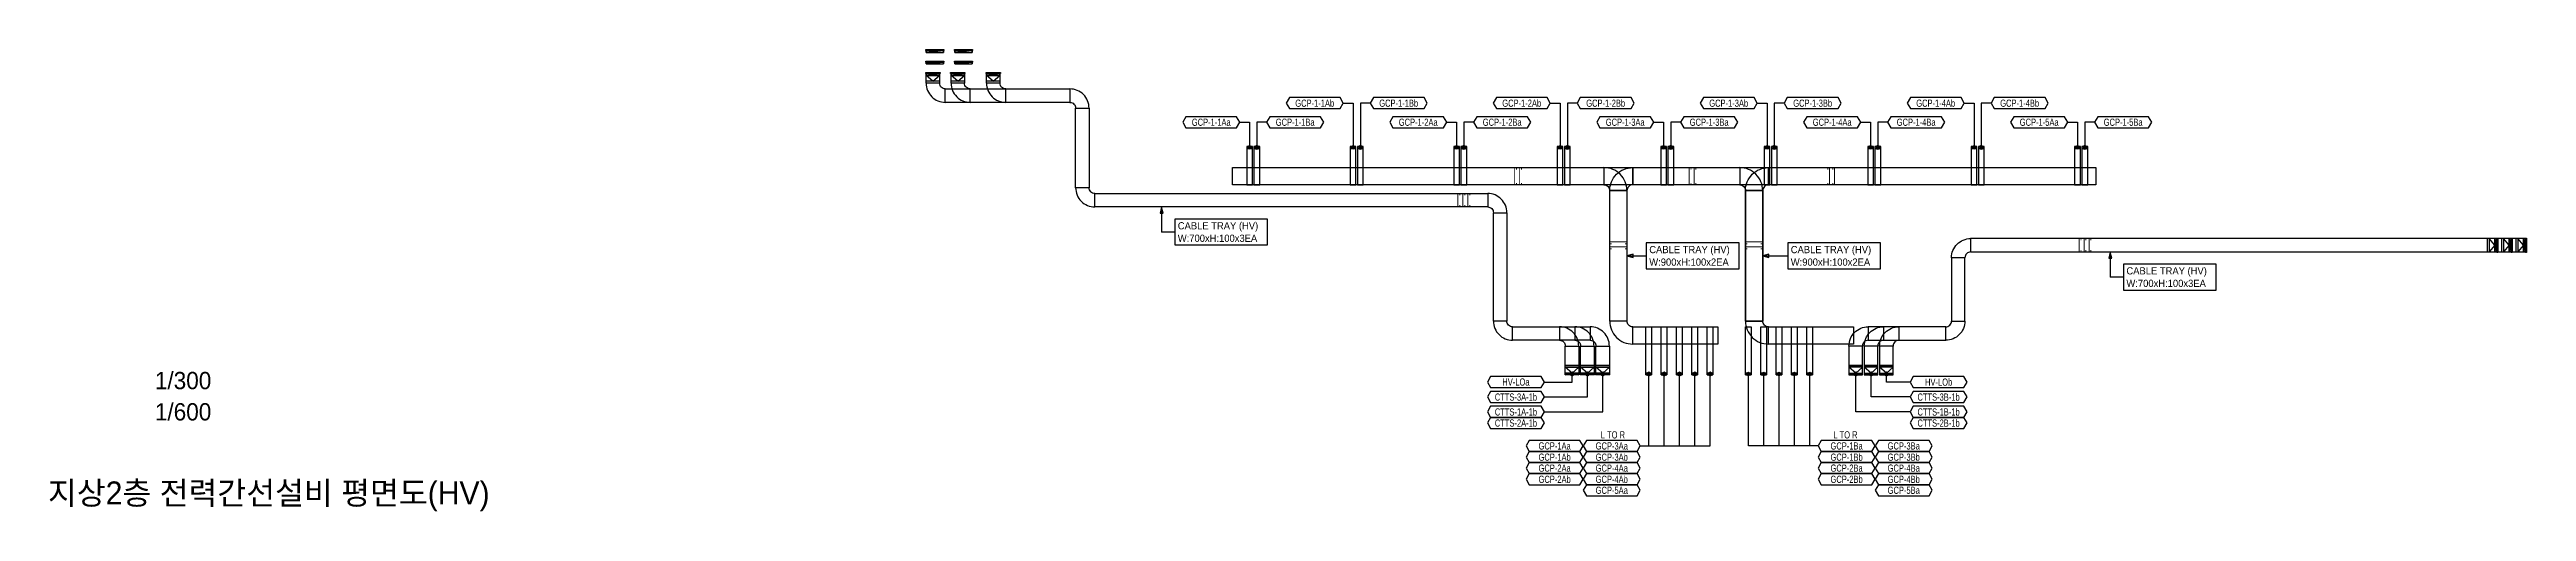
# Model space of a CAD drawing. Header units: millimetres. Extents: x 14100 to 374841, y -351975 to 881100.
# Drawn here: x 221811 to 351050, y -139971 to -115900 of the extents above; entities that cross this region are included whole.
import ezdxf
from ezdxf.enums import TextEntityAlignment as Align

# ---------------------------------------------------------------- set-up
doc = ezdxf.new("R2010")
doc.units = ezdxf.units.MM
doc.header["$LTSCALE"] = 150
for name, color, linetype in [('-----26 Electrical Cable Tray_HV_GEN A', 1, 'Continuous'), ('-----26 Electrical Cable Tray_HV_GEN B', 30, 'Continuous'), ('-----26 Electrical Cable Tray_HV_IT', 4, 'Continuous'), ('-----26 Electrical Cable Tray_HV_N', 30, 'Continuous'), ('-----26 Electrical Cable Tray_HV_UT A', 1, 'Continuous'), ('-----26 Electrical Cable Tray_HV_UT B', 71, 'Continuous'), ('-----26 Electrical Cable Tray_HV_발전기 A', 6, 'Continuous'), ('-----26 Electrical Cable Tray_HV_발전기 B', 103, 'Continuous'), ('-----29 주기', 1, 'Continuous'), ('-----30 Text', 2, 'Continuous'), ('-----41 Drawing Title', 2, 'Continuous'), ('-----43 Drawing Scale', 3, 'Continuous'), ('-----99 Cable Schedule', 2, 'Continuous')]:
    doc.layers.add(name, color=color, linetype=linetype)
doc.styles.add('ELEC', font='')
doc.styles.get('ELEC').set_extended_font_data('Dotum')

msp = doc.modelspace()

# ---------------------------------------------------------------- texts
at = {"layer": '-----26 Electrical Cable Tray_HV_GEN A', "style": 'ELEC'}
for s, p in [('CABLE TRAY (HV)', (305281, -126325)), ('W:900xH:100x2EA', (305281, -126975))]:
    msp.add_text(s, height=375, dxfattribs=at).set_placement(p, align=Align.MIDDLE_LEFT)
at = {"layer": '-----26 Electrical Cable Tray_HV_GEN B', "style": 'ELEC'}
for s, p in [('CABLE TRAY (HV)', (312663, -126325)), ('W:900xH:100x2EA', (312663, -126975))]:
    msp.add_text(s, height=375, dxfattribs=at).set_placement(p, align=Align.MIDDLE_LEFT)
at = {"layer": '-----26 Electrical Cable Tray_HV_발전기 A', "style": 'ELEC'}
for s, p in [('CABLE TRAY (HV)', (280680, -125083)), ('W:700xH:100x3EA', (280680, -125733))]:
    msp.add_text(s, height=375, dxfattribs=at).set_placement(p, align=Align.MIDDLE_LEFT)
at = {"layer": '-----26 Electrical Cable Tray_HV_발전기 B', "style": 'ELEC'}
for s, p in [('W:700xH:100x3EA', (330177, -128083)), ('CABLE TRAY (HV)', (330177, -127433))]:
    msp.add_text(s, height=375, dxfattribs=at).set_placement(p, align=Align.MIDDLE_LEFT)
at = {"layer": '-----30 Text', "linetype": 'Continuous', "style": 'ELEC', "width": 0.8}
for s, p in [('GCP-1-1Ab', (287825, -118686)), ('GCP-1-1Bb', (292206, -118686)), ('GCP-1-2Ab', (298625, -118686)), ('GCP-1-2Bb', (303006, -118686)), ('GCP-1-3Ab', (309425, -118686)), ('GCP-1-3Bb', (313806, -118686)), ('GCP-1-4Ab', (320225, -118686)), ('GCP-1-4Bb', (324606, -118686)), ('GCP-1-1Aa', (282425, -119686)), ('GCP-1-1Ba', (286806, -119686)), ('GCP-1-2Aa', (293225, -119686)), ('GCP-1-2Ba', (297606, -119686)), ('GCP-1-3Aa', (304025, -119686)), ('GCP-1-3Ba', (308406, -119686)), ('GCP-1-4Aa', (314825, -119686)), ('GCP-1-4Ba', (319206, -119686)), ('GCP-1-5Aa', (325625, -119686)), ('GCP-1-5Ba', (330006, -119686)), ('HV-LOa', (298323, -133226)), ('HV-LOb', (320377, -133226)), ('CTTS-3A-1b', (298323, -134004)), ('CTTS-3B-1b', (320377, -134004)), ('CTTS-1A-1b', (298323, -134781)), ('CTTS-2A-1b', (298323, -135359)), ('CTTS-1B-1b', (320377, -134781)), ('CTTS-2B-1b', (320377, -135359)), ('GCP-1Aa', (300343, -136559)), ('GCP-1Ab', (300343, -137136)), ('GCP-3Aa', (303323, -136559)), ('GCP-3Ab', (303323, -137136)), ('GCP-1Ba', (315577, -136559)), ('GCP-1Bb', (315577, -137136)), ('GCP-3Ba', (318557, -136559)), ('GCP-3Bb', (318557, -137136)), ('GCP-2Aa', (300343, -137714)), ('GCP-2Ab', (300343, -138291)), ('GCP-4Aa', (303323, -137714)), ('GCP-4Ab', (303323, -138291)), ('GCP-2Ba', (315577, -137714)), ('GCP-2Bb', (315577, -138291)), ('GCP-4Ba', (318557, -137714)), ('GCP-4Bb', (318557, -138291)), ('GCP-5Aa', (303323, -138869)), ('GCP-5Ba', (318557, -138869))]:
    msp.add_text(s, height=375, dxfattribs=at).set_placement(p, align=Align.MIDDLE)
at = {"layer": '-----41 Drawing Title', "style": 'ELEC'}
msp.add_text('지상2층 전력간선설비 평면도(HV)', height=1200, dxfattribs=at).set_placement((233250, -139010), align=Align.MIDDLE_CENTER)
at = {"layer": '-----43 Drawing Scale', "style": 'ELEC'}
for s, p in [('1/300', (228779, -133150)), ('1/600', (228779, -134780))]:
    msp.add_text(s, height=900, dxfattribs=at).set_placement(p, align=Align.MIDDLE_CENTER)
at = {"layer": '-----99 Cable Schedule', "style": 'ELEC', "width": 0.8}
for p in [(303384, -135981), (315516, -135981)]:
    msp.add_text('L TO R', height=375, dxfattribs=at).set_placement(p, align=Align.MIDDLE)
at = {"color": 0, "style": 'ELEC', "width": 0.7}
for s, p in [('HV 트레이-UT', (268024, -116004)), ('HV 트레이-UT', (269524, -116004)), ('HV 트레이-발전기', (267900, -117201)), ('HV 트레이-발전기', (269200, -117201)), ('HV 트레이-발전기', (271050, -117201))]:
    msp.add_text(s, height=50, dxfattribs=at).set_placement(p, align=Align.MIDDLE_CENTER)
for p in [(349450, -126100, 0), (350200, -126100, 0), (350950, -126100, 0)]:
    msp.add_text('HV 트레이-발전기', height=50, rotation=270, dxfattribs=at).set_placement(p, align=Align.MIDDLE_CENTER)

# ---------------------------------------------------------------- blocks, each defined once
blk = doc.blocks.new('A$529866197279')
at = {"color": 0}
for p, q in [((0, 400), (0, 500)), ((0, 500), (700, 500)), ((0, 0), (0, 400)), ((700, 0), (0, 0)), ((700, 500), (700, 400)), ((700, 400), (700, 0))]:
    blk.add_line(p, q, dxfattribs=at)
at = {"color": 8}
for p, q in [((350, 100), (0, 400)), ((0, 400), (700, 400)), ((700, 100), (0, 100)), ((0, 100), (700, 0)), ((0, 0), (700, 100)), ((350, 100), (700, 400))]:
    blk.add_line(p, q, dxfattribs=at)
blk = doc.blocks.new('A$634112462862')
at = {"color": 0}
for p, q in [((0, 100), (0, 500)), ((0, 500), (700, 500)), ((0, 0), (0, 100)), ((700, 0), (0, 0)), ((700, 500), (700, 100)), ((700, 100), (700, 0))]:
    blk.add_line(p, q, dxfattribs=at)
at = {"color": 8}
for p, q in [((700, 400), (0, 500)), ((700, 500), (0, 400)), ((350, 100), (0, 400)), ((0, 400), (700, 400)), ((700, 100), (0, 100)), ((350, 100), (700, 400))]:
    blk.add_line(p, q, dxfattribs=at)
blk = doc.blocks.new('A$C9a0ab699')
h = blk.add_hatch(color=0)
edge = h.paths.add_edge_path()
edge.add_arc((64, 64), 64, 720, 1080, ccw=False)
at = {"color": 0}
blk.add_circle((64, 64), 64, dxfattribs=at)

# ---------------------------------------------------------------- linework, layer by layer
at = {"layer": '-----26 Electrical Cable Tray_HV_GEN A'}
for p, q in [((284576, -121048), (284276, -120948)), ((284276, -121048), (284576, -120948)), ((289976, -121048), (289676, -120948)), ((289676, -121048), (289976, -120948)), ((295376, -121048), (295076, -120948)), ((295076, -121048), (295376, -120948)), ((300776, -121048), (300476, -120948)), ((300476, -121048), (300776, -120948)), ((306176, -121048), (305876, -120948)), ((305876, -121048), (306176, -120948)), ((311576, -121048), (311276, -120948)), ((311276, -121048), (311576, -120948)), ((316976, -121048), (316676, -120948)), ((316676, -121048), (316976, -120948)), ((322376, -121048), (322076, -120948)), ((322076, -121048), (322376, -120948)), ((327776, -121048), (327476, -120948)), ((327476, -121048), (327776, -120948)), ((305100, -132760), (305400, -132860)), ((305400, -132760), (305100, -132860)), ((305900, -132760), (306200, -132860)), ((306200, -132760), (305900, -132860)), ((306700, -132760), (307000, -132860)), ((307000, -132760), (306700, -132860)), ((307500, -132760), (307800, -132860)), ((307800, -132760), (307500, -132860)), ((308300, -132760), (308600, -132860)), ((308600, -132760), (308300, -132860))]:
    msp.add_line(p, q, dxfattribs=at)
at = {"layer": '-----26 Electrical Cable Tray_HV_GEN A', "elevation": 0}
for points in [[(284576, -121048), (284576, -120948), (284276, -120948), (284276, -121048)], [(284576, -122950), (284576, -120948), (284276, -120948), (284276, -122950)], [(289976, -121048), (289976, -120948), (289676, -120948), (289676, -121048)], [(289976, -122950), (289976, -120948), (289676, -120948), (289676, -122950)], [(295376, -121048), (295376, -120948), (295076, -120948), (295076, -121048)], [(295376, -122950), (295376, -120948), (295076, -120948), (295076, -122950)], [(300776, -121048), (300776, -120948), (300476, -120948), (300476, -121048)], [(300776, -122950), (300776, -120948), (300476, -120948), (300476, -122950)], [(306176, -121048), (306176, -120948), (305876, -120948), (305876, -121048)], [(306176, -122950), (306176, -120948), (305876, -120948), (305876, -122950)], [(311576, -121048), (311576, -120948), (311276, -120948), (311276, -121048)], [(311576, -122950), (311576, -120948), (311276, -120948), (311276, -122950)], [(316976, -121048), (316976, -120948), (316676, -120948), (316676, -121048)], [(316976, -122950), (316976, -120948), (316676, -120948), (316676, -122950)], [(322376, -121048), (322376, -120948), (322076, -120948), (322076, -121048)], [(322376, -122950), (322376, -120948), (322076, -120948), (322076, -122950)], [(327776, -121048), (327776, -120948), (327476, -120948), (327476, -121048)], [(327776, -122950), (327776, -120948), (327476, -120948), (327476, -122950)], [(302918, -122950), (283542, -122950), (283542, -122050), (302918, -122050)], [(328576, -122950), (304418, -122950), (304418, -122050), (328576, -122050)], [(304118, -123250), (304118, -130050), (303218, -130050), (303218, -123250)], [(304118, -123250), (304118, -130050), (303218, -130050), (303218, -123250)], [(308853, -131250), (304418, -131250), (304418, -130350), (308853, -130350)], [(308853, -131250), (304418, -131250), (304418, -130350), (308853, -130350)], [(305100, -132860), (305100, -130350), (305400, -130350), (305400, -132860)], [(305900, -132860), (305900, -130350), (306200, -130350), (306200, -132860)], [(306700, -132860), (306700, -130350), (307000, -130350), (307000, -132860)], [(307500, -132860), (307500, -130350), (307800, -130350), (307800, -132860)], [(308300, -132860), (308300, -130350), (308600, -130350), (308600, -132860)], [(305100, -132760), (305100, -132860), (305400, -132860), (305400, -132760)], [(305900, -132760), (305900, -132860), (306200, -132860), (306200, -132760)], [(306700, -132760), (306700, -132860), (307000, -132860), (307000, -132760)], [(307500, -132760), (307500, -132860), (307800, -132860), (307800, -132760)], [(308300, -132760), (308300, -132860), (308600, -132860), (308600, -132760)]]:
    msp.add_lwpolyline(points, close=True, dxfattribs=at)
at = {"layer": '-----26 Electrical Cable Tray_HV_GEN A', "ltscale": 7.5, "const_width": 50, "elevation": 0}
for points in [[(298358, -122850), (298358, -122950), (298258, -122950), (298258, -122050), (298358, -122050), (298358, -122150)], [(307457, -122850), (307457, -122950), (307357, -122950), (307357, -122050), (307457, -122050), (307457, -122150)], [(314851, -122850), (314851, -122950), (314951, -122950), (314951, -122050), (314851, -122050), (314851, -122150)], [(304018, -126022), (304118, -126022), (304118, -125922), (303218, -125922), (303218, -126022), (303318, -126022)], [(304018, -126281), (304118, -126281), (304118, -126181), (303218, -126181), (303218, -126281), (303318, -126281)]]:
    msp.add_lwpolyline(points, dxfattribs=at)
at = {"layer": '-----26 Electrical Cable Tray_HV_GEN A', "elevation": 0}
for points in [[(302918, -122950), (302918, -122950, -0.4142136), (303218, -123250), (303218, -123250), (304118, -123250, 0.4142136), (302918, -122050)], [(302918, -122950), (302918, -122950, -0.4142136), (303218, -123250), (303218, -123250), (304118, -123250, 0.4142136), (302918, -122050)], [(304418, -122950), (304418, -122950, 0.4142136), (304118, -123250), (304118, -123250), (303218, -123250, -0.4142136), (304418, -122050)], [(304418, -130350), (304418, -130350, -0.4142136), (304118, -130050), (304118, -130050), (303218, -130050, 0.4142136), (304418, -131250)], [(304418, -130350), (304418, -130350, -0.4142136), (304118, -130050), (304118, -130050), (303218, -130050, 0.4142136), (304418, -131250)]]:
    msp.add_lwpolyline(points, format="xyb", close=True, dxfattribs=at)
at = {"layer": '-----26 Electrical Cable Tray_HV_GEN B'}
for p, q in [((284956, -121048), (284656, -120948)), ((284656, -121048), (284956, -120948)), ((290356, -121048), (290056, -120948)), ((290056, -121048), (290356, -120948)), ((295756, -121048), (295456, -120948)), ((295456, -121048), (295756, -120948)), ((301156, -121048), (300856, -120948)), ((300856, -121048), (301156, -120948)), ((306556, -121048), (306256, -120948)), ((306256, -121048), (306556, -120948)), ((311956, -121048), (311656, -120948)), ((311656, -121048), (311956, -120948)), ((317356, -121048), (317056, -120948)), ((317056, -121048), (317356, -120948)), ((322756, -121048), (322456, -120948)), ((322456, -121048), (322756, -120948)), ((328156, -121048), (327856, -120948)), ((327856, -121048), (328156, -120948)), ((310300, -132760), (310600, -132860)), ((310600, -132760), (310300, -132860)), ((311100, -132760), (311400, -132860)), ((311400, -132760), (311100, -132860)), ((311900, -132760), (312200, -132860)), ((312200, -132760), (311900, -132860)), ((312700, -132760), (313000, -132860)), ((313000, -132760), (312700, -132860)), ((313500, -132760), (313800, -132860)), ((313800, -132760), (313500, -132860))]:
    msp.add_line(p, q, dxfattribs=at)
at = {"layer": '-----26 Electrical Cable Tray_HV_GEN B', "elevation": 0}
for points in [[(284956, -121048), (284956, -120948), (284656, -120948), (284656, -121048)], [(284956, -122950), (284956, -120948), (284656, -120948), (284656, -122950)], [(290356, -121048), (290356, -120948), (290056, -120948), (290056, -121048)], [(290356, -122950), (290356, -120948), (290056, -120948), (290056, -122950)], [(295756, -121048), (295756, -120948), (295456, -120948), (295456, -121048)], [(295756, -122950), (295756, -120948), (295456, -120948), (295456, -122950)], [(301156, -121048), (301156, -120948), (300856, -120948), (300856, -121048)], [(301156, -122950), (301156, -120948), (300856, -120948), (300856, -122950)], [(306556, -121048), (306556, -120948), (306256, -120948), (306256, -121048)], [(306556, -122950), (306556, -120948), (306256, -120948), (306256, -122950)], [(311956, -121048), (311956, -120948), (311656, -120948), (311656, -121048)], [(311956, -122950), (311956, -120948), (311656, -120948), (311656, -122950)], [(317356, -121048), (317356, -120948), (317056, -120948), (317056, -121048)], [(317356, -122950), (317356, -120948), (317056, -120948), (317056, -122950)], [(322756, -121048), (322756, -120948), (322456, -120948), (322456, -121048)], [(322756, -122950), (322756, -120948), (322456, -120948), (322456, -122950)], [(328156, -121048), (328156, -120948), (327856, -120948), (327856, -121048)], [(328156, -122950), (328156, -120948), (327856, -120948), (327856, -122950)], [(310000, -122950), (283542, -122950), (283542, -122050), (310000, -122050)], [(328576, -122950), (311500, -122950), (311500, -122050), (328576, -122050)], [(311200, -123250), (311200, -130050), (310300, -130050), (310300, -123250)], [(310300, -123250), (310300, -130050), (311200, -130050), (311200, -123250)], [(310300, -132860), (310300, -130350), (310600, -130350), (310600, -132860)], [(311100, -132860), (311100, -130350), (311400, -130350), (311400, -132860)], [(315935, -131250), (311500, -131250), (311500, -130350), (315935, -130350)], [(315935, -131250), (311500, -131250), (311500, -130350), (315935, -130350)], [(311900, -132860), (311900, -130350), (312200, -130350), (312200, -132860)], [(312700, -132860), (312700, -130350), (313000, -130350), (313000, -132860)], [(313500, -132860), (313500, -130350), (313800, -130350), (313800, -132860)], [(310300, -132760), (310300, -132860), (310600, -132860), (310600, -132760)], [(311100, -132760), (311100, -132860), (311400, -132860), (311400, -132760)], [(311900, -132760), (311900, -132860), (312200, -132860), (312200, -132760)], [(312700, -132760), (312700, -132860), (313000, -132860), (313000, -132760)], [(313500, -132760), (313500, -132860), (313800, -132860), (313800, -132760)]]:
    msp.add_lwpolyline(points, close=True, dxfattribs=at)
at = {"layer": '-----26 Electrical Cable Tray_HV_GEN B', "ltscale": 7.5, "const_width": 50, "elevation": 0}
for points in [[(298618, -122850), (298618, -122950), (298518, -122950), (298518, -122050), (298618, -122050), (298618, -122150)], [(307717, -122850), (307717, -122950), (307617, -122950), (307617, -122050), (307717, -122050), (307717, -122150)], [(314592, -122850), (314592, -122950), (314692, -122950), (314692, -122050), (314592, -122050), (314592, -122150)], [(311100, -126022), (311200, -126022), (311200, -125922), (310300, -125922), (310300, -126022), (310400, -126022)], [(311100, -126281), (311200, -126281), (311200, -126181), (310300, -126181), (310300, -126281), (310400, -126281)]]:
    msp.add_lwpolyline(points, dxfattribs=at)
at = {"layer": '-----26 Electrical Cable Tray_HV_GEN B', "elevation": 0}
for points in [[(310000, -122950), (310000, -122950, -0.4142136), (310300, -123250), (310300, -123250), (311200, -123250, 0.4142136), (310000, -122050)], [(311500, -122950), (311500, -122950, 0.4142136), (311200, -123250), (311200, -123250), (310300, -123250, -0.4142136), (311500, -122050)], [(311500, -130350), (311500, -130350, -0.4142136), (311200, -130050), (311200, -130050), (310300, -130050, 0.4142136), (311500, -131250)], [(311500, -130350), (311500, -130350, -0.4142136), (311200, -130050), (311200, -130050), (310300, -130050, 0.4142136), (311500, -131250)]]:
    msp.add_lwpolyline(points, format="xyb", close=True, dxfattribs=at)
at = {"layer": '-----26 Electrical Cable Tray_HV_IT'}
for points in [[(267550, -116550), (267550, -116650), (268450, -116650), (268450, -116550)], [(269050, -116550), (269050, -116650), (269950, -116650), (269950, -116550)]]:
    msp.add_lwpolyline(points, close=True, dxfattribs=at)
for points in [[(268450, -116550), (267550, -116650)], [(267550, -116550), (268450, -116650)], [(269950, -116550), (269050, -116650)], [(269050, -116550), (269950, -116650)]]:
    msp.add_lwpolyline(points, dxfattribs=at)
at = {"layer": '-----26 Electrical Cable Tray_HV_N', "color": 1}
for p, q in [((280520, -125408), (279835, -125408)), ((330017, -127758), (329332, -127758))]:
    msp.add_line(p, q, dxfattribs=at)
at = {"layer": '-----26 Electrical Cable Tray_HV_N', "color": 1, "elevation": 0}
for points in [[(279835, -124105), (279755, -124425), (279915, -124425), (279835, -124105), (279835, -125408)], [(304118, -126650), (304438, -126730), (304438, -126570), (304118, -126650), (305121, -126650)], [(311200, -126650), (311520, -126730), (311520, -126570), (311200, -126650), (312503, -126650)], [(329332, -126455), (329252, -126775), (329412, -126775), (329332, -126455), (329332, -127758)]]:
    msp.add_lwpolyline(points, dxfattribs=at)
for points in [[(280520, -124733), (280520, -126083), (285366, -126083), (285366, -124733)], [(305121, -125975), (305121, -127325), (309967, -127325), (309967, -125975)], [(312503, -125975), (312503, -127325), (317349, -127325), (317349, -125975)], [(330017, -127083), (330017, -128433), (334863, -128433), (334863, -127083)]]:
    msp.add_lwpolyline(points, close=True, dxfattribs=at)
at = {"layer": '-----26 Electrical Cable Tray_HV_UT A'}
msp.add_lwpolyline([(267550, -115950), (267550, -116050), (268450, -116050), (268450, -115950)], close=True, dxfattribs=at)
for points in [[(268450, -115950), (267550, -116050)], [(267550, -115950), (268450, -116050)]]:
    msp.add_lwpolyline(points, dxfattribs=at)
at = {"layer": '-----26 Electrical Cable Tray_HV_UT B'}
msp.add_lwpolyline([(269050, -115950), (269050, -116050), (269950, -116050), (269950, -115950)], close=True, dxfattribs=at)
for points in [[(269950, -115950), (269050, -116050)], [(269050, -115950), (269950, -116050)]]:
    msp.add_lwpolyline(points, dxfattribs=at)
at = {"layer": '-----26 Electrical Cable Tray_HV_발전기 A', "elevation": 0}
for points in [[(267550, -117150), (267550, -117250), (268250, -117250), (268250, -117150)], [(268850, -117150), (268850, -117250), (269550, -117250), (269550, -117150)], [(270700, -117150), (270700, -117250), (271400, -117250), (271400, -117150)], [(275050, -117950), (275050, -118650), (268550, -118650), (268550, -117950)], [(275350, -118950), (276050, -118950), (276050, -123100), (275350, -123100)], [(296850, -123400), (296850, -124100), (276350, -124100), (276350, -123400)], [(297150, -124400), (297850, -124400), (297850, -130050), (297150, -130050)], [(300900, -131350), (301600, -131350), (301600, -132360), (300900, -132360)], [(301700, -131350), (302400, -131350), (302400, -132360), (301700, -132360)], [(302500, -131350), (303200, -131350), (303200, -132360), (302500, -132360)]]:
    msp.add_lwpolyline(points, close=True, dxfattribs=at)
for points in [[(268250, -117150), (267550, -117250)], [(267550, -117150), (268250, -117250)], [(269550, -117150), (268850, -117250)], [(268850, -117150), (269550, -117250)], [(271400, -117150), (270700, -117250)], [(270700, -117150), (271400, -117250)]]:
    msp.add_lwpolyline(points, dxfattribs=at)
for points in [[(268250, -117650), (267550, -117650, 0.4142136), (268550, -118650), (268550, -117950, -0.4142136)], [(269550, -117650), (268850, -117650, 0.4142136), (269850, -118650), (269850, -117950, -0.4142136)], [(271400, -117650), (270700, -117650, 0.4142136), (271700, -118650), (271700, -117950, -0.4142136)], [(275350, -118950), (276050, -118950, 0.4142136), (275050, -117950), (275050, -118650, -0.4142136)], [(276050, -123100), (275350, -123100, 0.4142136), (276350, -124100), (276350, -123400, -0.4142136)], [(297150, -124400), (297850, -124400, 0.4142136), (296850, -123400), (296850, -124100, -0.4142136)], [(297850, -130050), (297150, -130050, 0.4142136), (298150, -131050), (298150, -130350, -0.4142136)]]:
    msp.add_lwpolyline(points, format="xyb", close=True, dxfattribs=at)
at = {"layer": '-----26 Electrical Cable Tray_HV_발전기 A', "ltscale": 7.5, "const_width": 50, "elevation": 0}
for points in [[(295394, -124000), (295394, -124100), (295294, -124100), (295294, -123400), (295394, -123400), (295394, -123500)], [(295654, -124000), (295654, -124100), (295554, -124100), (295554, -123400), (295654, -123400), (295654, -123500)], [(295914, -124000), (295914, -124100), (295814, -124100), (295814, -123400), (295914, -123400), (295914, -123500)]]:
    msp.add_lwpolyline(points, dxfattribs=at)
at = {"layer": '-----26 Electrical Cable Tray_HV_발전기 A'}
for points in [[(300600, -130350), (300600, -131050), (298150, -131050), (298150, -130350)], [(298150, -130350), (301400, -130350), (301400, -131050), (298150, -131050)], [(298150, -130350), (302200, -130350), (302200, -131050), (298150, -131050)]]:
    msp.add_lwpolyline(points, close=True, dxfattribs=at)
for points in [[(300900, -131350), (301600, -131350, 0.4142136), (300600, -130350), (300600, -131050, -0.4142136)], [(301700, -131350), (302400, -131350, 0.4142136), (301400, -130350), (301400, -131050, -0.4142136)], [(302500, -131350), (303200, -131350, 0.4142136), (302200, -130350), (302200, -131050, -0.4142136)]]:
    msp.add_lwpolyline(points, format="xyb", close=True, dxfattribs=at)
at = {"layer": '-----26 Electrical Cable Tray_HV_발전기 B', "elevation": 0}
for points in [[(321750, -126750), (321050, -126750, -0.4142136), (322050, -125750), (322050, -126450, 0.4142136)], [(321050, -130050), (321750, -130050, -0.4142136), (320750, -131050), (320750, -130350, 0.4142136)]]:
    msp.add_lwpolyline(points, format="xyb", close=True, dxfattribs=at)
for points in [[(351000, -126450), (351000, -125750), (322050, -125750), (322050, -126450)], [(321750, -126750), (321050, -126750), (321050, -130050), (321750, -130050)], [(316400, -131350), (315700, -131350), (315700, -132360), (316400, -132360)], [(317200, -131350), (316500, -131350), (316500, -132360), (317200, -132360)], [(318000, -131350), (317300, -131350), (317300, -132360), (318000, -132360)]]:
    msp.add_lwpolyline(points, close=True, dxfattribs=at)
at = {"layer": '-----26 Electrical Cable Tray_HV_발전기 B', "ltscale": 7.5, "const_width": 50, "elevation": 0}
for points in [[(327806, -126350), (327806, -126450), (327706, -126450), (327706, -125750), (327806, -125750), (327806, -125850)], [(328066, -126350), (328066, -126450), (327966, -126450), (327966, -125750), (328066, -125750), (328066, -125850)], [(328326, -126350), (328326, -126450), (328226, -126450), (328226, -125750), (328326, -125750), (328326, -125850)]]:
    msp.add_lwpolyline(points, dxfattribs=at)
at = {"layer": '-----26 Electrical Cable Tray_HV_발전기 B'}
for points in [[(316400, -131350), (315700, -131350, -0.4142136), (316700, -130350), (316700, -131050, 0.4142136)], [(317200, -131350), (316500, -131350, -0.4142136), (317500, -130350), (317500, -131050, 0.4142136)], [(318000, -131350), (317300, -131350, -0.4142136), (318300, -130350), (318300, -131050, 0.4142136)]]:
    msp.add_lwpolyline(points, format="xyb", close=True, dxfattribs=at)
for points in [[(320750, -130350), (316700, -130350), (316700, -131050), (320750, -131050)], [(320750, -130350), (317500, -130350), (317500, -131050), (320750, -131050)], [(318300, -130350), (318300, -131050), (320750, -131050), (320750, -130350)]]:
    msp.add_lwpolyline(points, close=True, dxfattribs=at)
at = {"layer": '-----29 주기'}
for points in [[(286503, -118397), (286336, -118686), (286503, -118975), (289148, -118975), (289315, -118686), (289148, -118397)], [(297303, -118397), (297136, -118686), (297303, -118975), (299948, -118975), (300115, -118686), (299948, -118397)], [(308103, -118397), (307936, -118686), (308103, -118975), (310748, -118975), (310915, -118686), (310748, -118397)], [(318903, -118397), (318736, -118686), (318903, -118975), (321548, -118975), (321715, -118686), (321548, -118397)], [(281103, -119397), (280936, -119686), (281103, -119975), (283748, -119975), (283915, -119686), (283748, -119397)], [(291903, -119397), (291736, -119686), (291903, -119975), (294548, -119975), (294715, -119686), (294548, -119397)], [(302703, -119397), (302536, -119686), (302703, -119975), (305348, -119975), (305515, -119686), (305348, -119397)], [(313503, -119397), (313336, -119686), (313503, -119975), (316148, -119975), (316315, -119686), (316148, -119397)], [(324303, -119397), (324136, -119686), (324303, -119975), (326948, -119975), (327115, -119686), (326948, -119397)]]:
    msp.add_lwpolyline(points, close=True, dxfattribs=at)
at = {"layer": '-----29 주기', "elevation": 0}
for points in [[(290883, -118397), (290717, -118686), (290883, -118975), (293529, -118975), (293696, -118686), (293529, -118397)], [(301683, -118397), (301517, -118686), (301683, -118975), (304329, -118975), (304496, -118686), (304329, -118397)], [(312483, -118397), (312317, -118686), (312483, -118975), (315129, -118975), (315296, -118686), (315129, -118397)], [(323283, -118397), (323117, -118686), (323283, -118975), (325929, -118975), (326096, -118686), (325929, -118397)], [(285483, -119397), (285317, -119686), (285483, -119975), (288129, -119975), (288296, -119686), (288129, -119397)], [(296283, -119397), (296117, -119686), (296283, -119975), (298929, -119975), (299096, -119686), (298929, -119397)], [(307083, -119397), (306917, -119686), (307083, -119975), (309729, -119975), (309896, -119686), (309729, -119397)], [(317883, -119397), (317717, -119686), (317883, -119975), (320529, -119975), (320696, -119686), (320529, -119397)], [(328683, -119397), (328517, -119686), (328683, -119975), (331329, -119975), (331496, -119686), (331329, -119397)], [(297000, -132937), (296833, -133226), (297000, -133515), (299646, -133515), (299812, -133226), (299646, -132937)], [(319054, -132937), (318888, -133226), (319054, -133515), (321700, -133515), (321867, -133226), (321700, -132937)], [(297000, -133715), (296833, -134004), (297000, -134292), (299646, -134292), (299812, -134004), (299646, -133715)], [(319054, -133715), (318888, -134004), (319054, -134292), (321700, -134292), (321867, -134004), (321700, -133715)], [(297000, -134492), (296833, -134781), (297000, -135070), (299646, -135070), (299812, -134781), (299646, -134492)], [(297000, -135070), (296833, -135359), (297000, -135647), (299646, -135647), (299812, -135359), (299646, -135070)], [(319054, -134492), (318888, -134781), (319054, -135070), (321700, -135070), (321867, -134781), (321700, -134492)], [(319054, -135070), (318888, -135359), (319054, -135647), (321700, -135647), (321867, -135359), (321700, -135070)], [(299020, -136270), (298854, -136559), (299020, -136847), (301666, -136847), (301833, -136559), (301666, -136270)], [(299020, -136847), (298854, -137136), (299020, -137425), (301666, -137425), (301833, -137136), (301666, -136847)], [(302000, -136270), (301833, -136559), (302000, -136847), (304646, -136847), (304812, -136559), (304646, -136270)], [(302000, -136847), (301833, -137136), (302000, -137425), (304646, -137425), (304812, -137136), (304646, -136847)], [(314254, -136270), (314088, -136559), (314254, -136847), (316900, -136847), (317067, -136559), (316900, -136270)], [(314254, -136847), (314088, -137136), (314254, -137425), (316900, -137425), (317067, -137136), (316900, -136847)], [(317234, -136270), (317067, -136559), (317234, -136847), (319880, -136847), (320046, -136559), (319880, -136270)], [(317234, -136847), (317067, -137136), (317234, -137425), (319880, -137425), (320046, -137136), (319880, -136847)], [(299020, -137425), (298854, -137714), (299020, -138002), (301666, -138002), (301833, -137714), (301666, -137425)], [(299020, -138002), (298854, -138291), (299020, -138580), (301666, -138580), (301833, -138291), (301666, -138002)], [(302000, -137425), (301833, -137714), (302000, -138002), (304646, -138002), (304812, -137714), (304646, -137425)], [(302000, -138002), (301833, -138291), (302000, -138580), (304646, -138580), (304812, -138291), (304646, -138002)], [(314254, -137425), (314088, -137714), (314254, -138002), (316900, -138002), (317067, -137714), (316900, -137425)], [(314254, -138002), (314088, -138291), (314254, -138580), (316900, -138580), (317067, -138291), (316900, -138002)], [(317234, -137425), (317067, -137714), (317234, -138002), (319880, -138002), (320046, -137714), (319880, -137425)], [(317234, -138002), (317067, -138291), (317234, -138580), (319880, -138580), (320046, -138291), (319880, -138002)], [(302000, -138580), (301833, -138869), (302000, -139157), (304646, -139157), (304812, -138869), (304646, -138580)], [(317234, -138580), (317067, -138869), (317234, -139157), (319880, -139157), (320046, -138869), (319880, -138580)]]:
    msp.add_lwpolyline(points, close=True, dxfattribs=at)
at = {"layer": '-----99 Cable Schedule', "color": 1}
for points in [[(289315, -118686), (289826, -118686), (289826, -120998)], [(300115, -118686), (300626, -118686), (300626, -120998)], [(310915, -118686), (311426, -118686), (311426, -120998)], [(321715, -118686), (322226, -118686), (322226, -120998)], [(283915, -119686), (284426, -119686), (284426, -120998)], [(294715, -119686), (295226, -119686), (295226, -120998)], [(305515, -119686), (306026, -119686), (306026, -120998)], [(316315, -119686), (316826, -119686), (316826, -120998)], [(327115, -119686), (327626, -119686), (327626, -120998)]]:
    msp.add_lwpolyline(points, dxfattribs=at)
at = {"layer": '-----99 Cable Schedule', "color": 1, "elevation": 0}
for points in [[(290717, -118686), (290206, -118686), (290206, -120998)], [(301517, -118686), (301006, -118686), (301006, -120998)], [(312317, -118686), (311806, -118686), (311806, -120998)], [(323117, -118686), (322606, -118686), (322606, -120998)], [(285317, -119686), (284806, -119686), (284806, -120998)], [(296117, -119686), (295606, -119686), (295606, -120998)], [(306917, -119686), (306406, -119686), (306406, -120998)], [(317717, -119686), (317206, -119686), (317206, -120998)], [(328517, -119686), (328006, -119686), (328006, -120998)], [(299812, -133226), (301250, -133226), (301250, -132810)], [(299812, -134004), (302050, -134004), (302050, -132810)], [(299812, -134781), (302850, -134781), (302850, -132810)], [(304812, -136559), (308450, -136559), (308450, -132810)], [(305250, -136559), (305250, -132810)], [(306050, -136559), (306050, -132810)], [(306850, -136559), (306850, -132810)], [(307650, -136559), (307650, -132810)], [(314088, -136559), (310450, -136559), (310450, -132810)], [(311250, -136559), (311250, -132810)], [(312050, -136559), (312050, -132810)], [(312850, -136559), (312850, -132810)], [(313650, -136559), (313650, -132810)], [(318888, -134781), (316050, -134781), (316050, -132810)], [(318888, -134004), (316850, -134004), (316850, -132810)], [(318888, -133226), (317650, -133226), (317650, -132810)]]:
    msp.add_lwpolyline(points, dxfattribs=at)
at = {"color": 0}
for points in [[(267525, -115950), (267525, -115900), (268475, -115900), (268475, -115950), (267525, -115950)], [(267575, -116050), (267550, -116050), (267550, -115950), (268450, -115950), (268450, -116050), (268425, -116050)], [(269025, -115950), (269025, -115900), (269975, -115900), (269975, -115950), (269025, -115950)], [(269075, -116050), (269050, -116050), (269050, -115950), (269950, -115950), (269950, -116050), (269925, -116050)], [(267525, -116550), (267525, -116500), (268475, -116500), (268475, -116550), (267525, -116550)], [(267575, -116650), (267550, -116650), (267550, -116550), (268450, -116550), (268450, -116650), (268425, -116650)], [(269025, -116550), (269025, -116500), (269975, -116500), (269975, -116550), (269025, -116550)], [(269075, -116650), (269050, -116650), (269050, -116550), (269950, -116550), (269950, -116650), (269925, -116650)]]:
    msp.add_lwpolyline(points, dxfattribs=at)
at = {"color": 0, "elevation": 0}
for points in [[(267525, -117150), (267525, -117100), (268275, -117100), (268275, -117150), (267525, -117150)], [(267575, -117250), (267550, -117250), (267550, -117150), (268250, -117150), (268250, -117250), (268225, -117250)], [(268825, -117150), (268825, -117100), (269575, -117100), (269575, -117150), (268825, -117150)], [(268875, -117250), (268850, -117250), (268850, -117150), (269550, -117150), (269550, -117250), (269525, -117250)], [(270675, -117150), (270675, -117100), (271425, -117100), (271425, -117150), (270675, -117150)], [(270725, -117250), (270700, -117250), (270700, -117150), (271400, -117150), (271400, -117250), (271375, -117250)], [(349400, -125775), (349400, -125750), (349500, -125750), (349500, -126450), (349400, -126450), (349400, -126425)], [(349500, -125725), (349550, -125725), (349550, -126475), (349500, -126475), (349500, -125725)], [(350150, -125775), (350150, -125750), (350250, -125750), (350250, -126450), (350150, -126450), (350150, -126425)], [(350250, -125725), (350300, -125725), (350300, -126475), (350250, -126475), (350250, -125725)], [(350900, -125775), (350900, -125750), (351000, -125750), (351000, -126450), (350900, -126450), (350900, -126425)], [(351000, -125725), (351050, -125725), (351050, -126475), (351000, -126475), (351000, -125725)]]:
    msp.add_lwpolyline(points, dxfattribs=at)

# ---------------------------------------------------------------- block references
at = {"layer": '-----26 Electrical Cable Tray_HV_발전기 A'}
for name, p in [('A$634112462862', (267550, -117650)), ('A$634112462862', (268850, -117650)), ('A$634112462862', (270700, -117650)), ('A$529866197279', (300900, -132860)), ('A$529866197279', (301700, -132860)), ('A$529866197279', (302500, -132860))]:
    msp.add_blockref(name, p, dxfattribs=at)
at = {"layer": '-----26 Electrical Cable Tray_HV_발전기 B', "xscale": -1, "rotation": 90}
for p in [(349500, -125750), (350250, -125750), (351000, -125750)]:
    msp.add_blockref('A$529866197279', p, dxfattribs=at)
at = {"layer": '-----26 Electrical Cable Tray_HV_발전기 B', "xscale": -1}
for p in [(316400, -132860), (317200, -132860), (318000, -132860)]:
    msp.add_blockref('A$529866197279', p, dxfattribs=at)
at = {"layer": '-----99 Cable Schedule', "color": 1, "yscale": 1.5, "zscale": 1.5}
for p, xscale, rotation in [((284330, -120902), 1.5, 270), ((284902, -120902), -1.5, 90), ((289730, -120902), 1.5, 270), ((290302, -120902), -1.5, 90), ((295130, -120902), 1.5, 270), ((295702, -120902), -1.5, 90), ((300530, -120902), 1.5, 270), ((301102, -120902), -1.5, 90), ((305930, -120902), 1.5, 270), ((306502, -120902), -1.5, 90), ((311330, -120902), 1.5, 270), ((311902, -120902), -1.5, 90), ((316730, -120902), 1.5, 270), ((317302, -120902), -1.5, 90), ((322130, -120902), 1.5, 270), ((322702, -120902), -1.5, 90), ((327530, -120902), 1.5, 270), ((328102, -120902), -1.5, 90), ((301154, -132906), -1.5, 270), ((301954, -132906), -1.5, 270), ((302754, -132906), -1.5, 270), ((305154, -132906), -1.5, 270), ((305954, -132906), -1.5, 270), ((306754, -132906), -1.5, 270), ((307554, -132906), -1.5, 270), ((308354, -132906), -1.5, 270), ((310546, -132906), 1.5, 90.00000000000001), ((311346, -132906), 1.5, 90.00000000000001), ((312146, -132906), 1.5, 90.00000000000001), ((312946, -132906), 1.5, 90.00000000000001), ((313746, -132906), 1.5, 90.00000000000001), ((315954, -132906), -1.5, 270), ((316754, -132906), -1.5, 270), ((317554, -132906), -1.5, 270)]:
    msp.add_blockref('A$C9a0ab699', p, dxfattribs=dict(at, xscale=xscale, rotation=rotation))

msp.set_redraw_order([(e.dxf.handle, doc.entitydb.next_handle()) for e in msp.query("TEXT MTEXT ATTDEF DIMENSION ARC_DIMENSION")])  # texts and dimensions are drawn at this point

doc.saveas('drawing.dxf')
